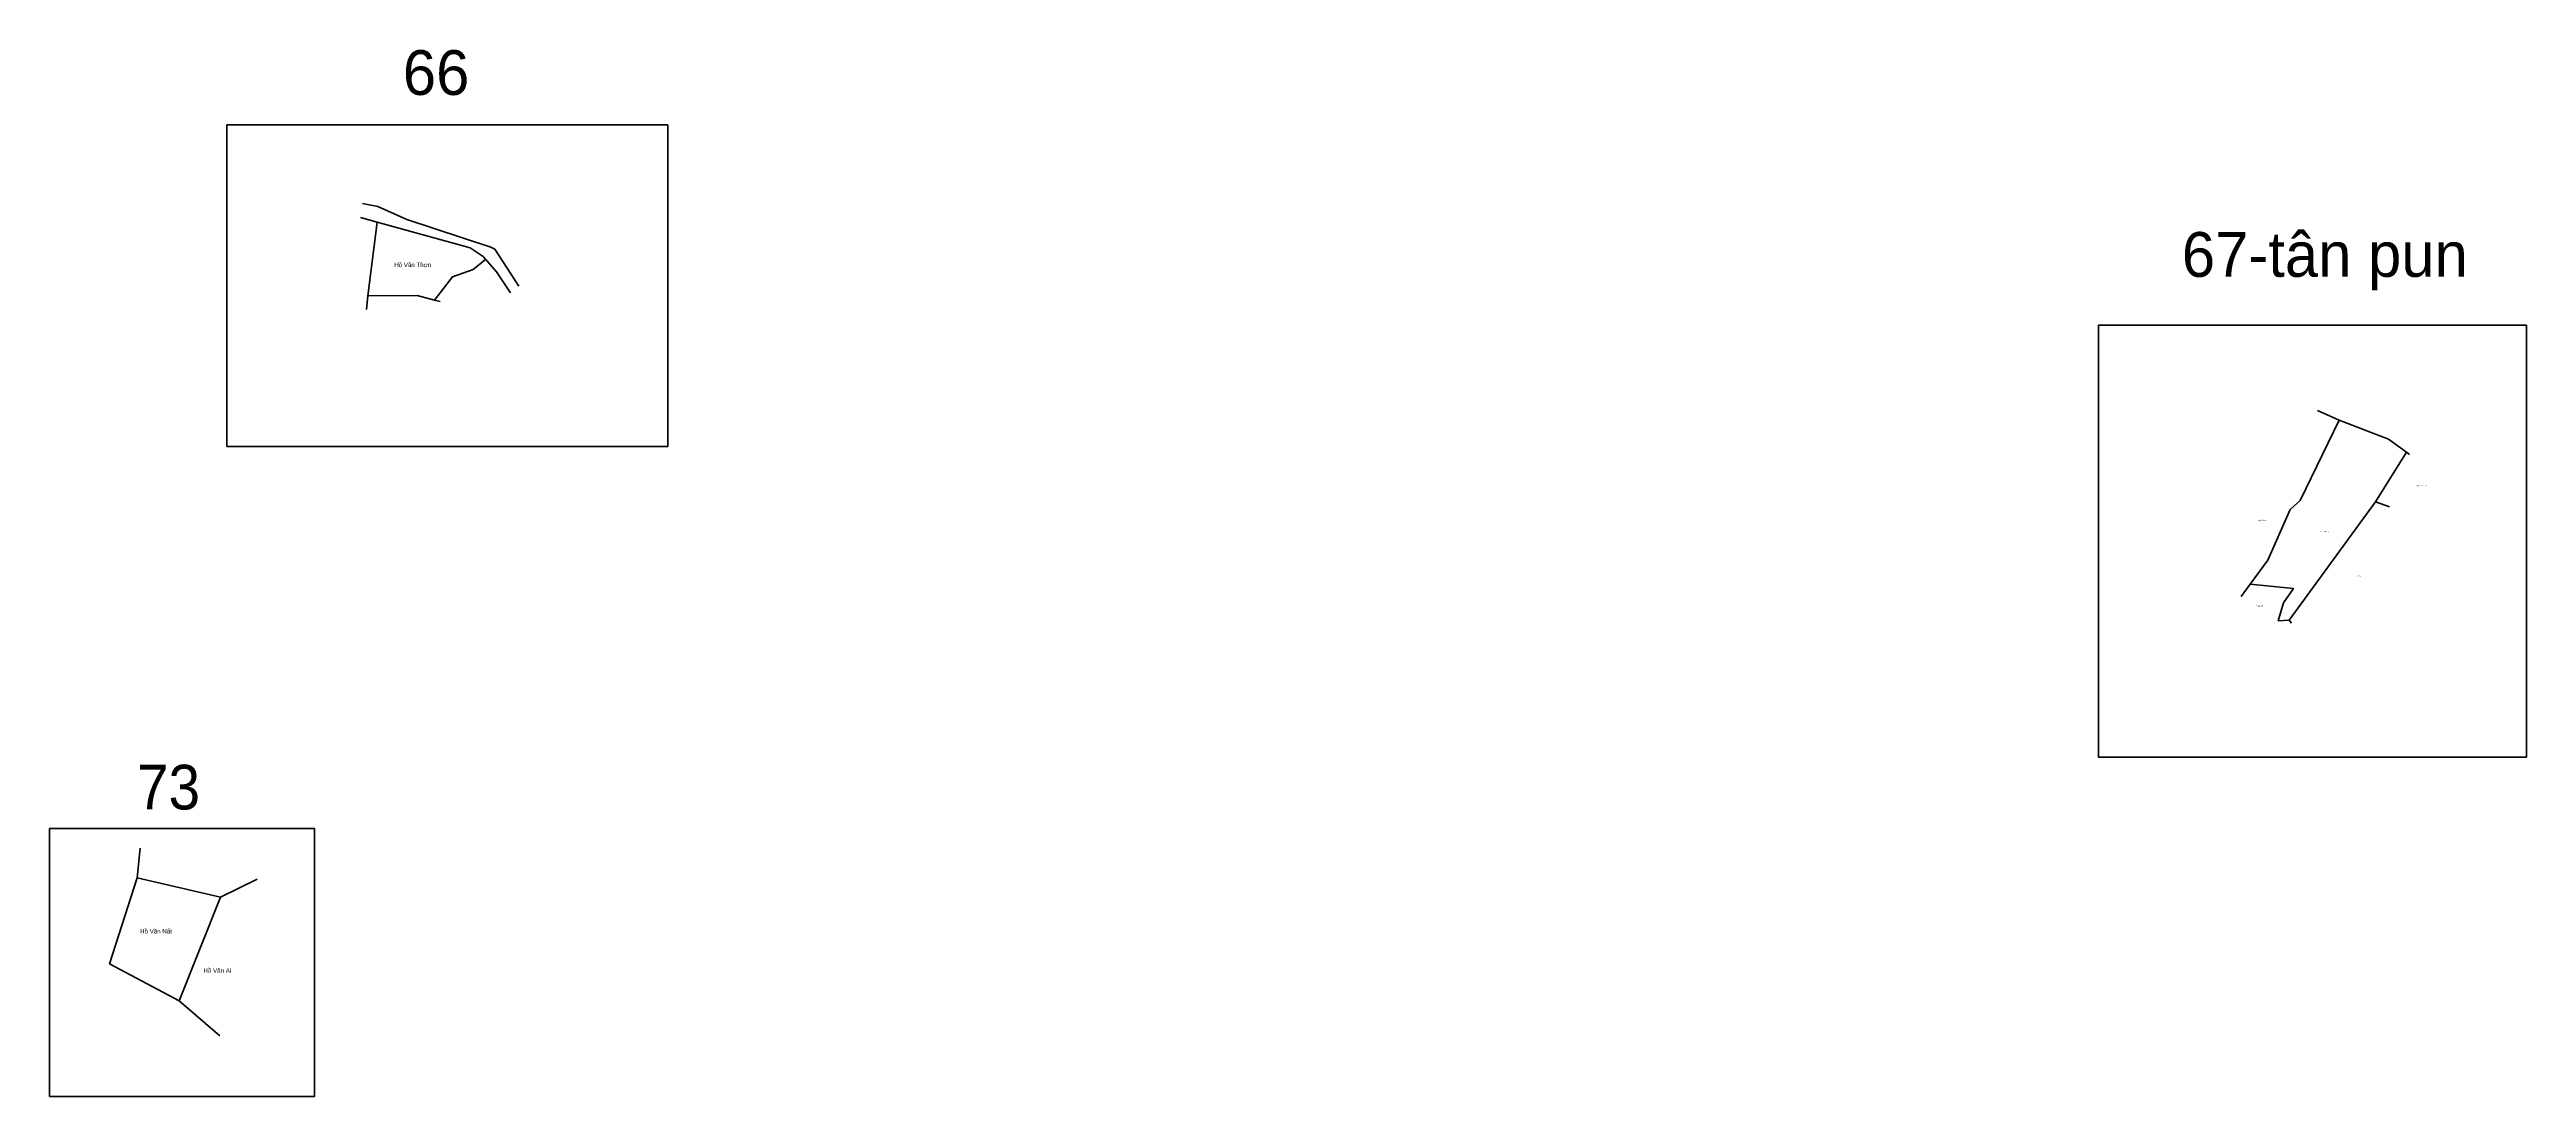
# Model space of a CAD drawing. Header units: metres. Extents: x 534632 to 536927, y 1846715 to 1847921.
# Drawn here: x 535265 to 536927, y 1846715 to 1847417 of the extents above; entities that cross this region are included whole.
import ezdxf
from ezdxf.enums import TextEntityAlignment as Align

# ---------------------------------------------------------------- set-up
doc = ezdxf.new("R2010")
doc.units = ezdxf.units.M
doc.header["$LTSCALE"] = 1.2
doc.layers.add('6', color=7, linetype='Continuous')
doc.layers.add('61', color=7, linetype='Continuous', lineweight=35)

msp = doc.modelspace()

# ---------------------------------------------------------------- linework, layer by layer
at = {"layer": '61'}
for p, q in [((535484.8, 1847301.49), (535473.63, 1847304.55)), ((535485.27, 1847311.9), (535474.88, 1847314.06)), ((536801.12, 1847168.55), (536786.51, 1847175.12)), ((536767.49, 1847034.48), (536769.03, 1847032.3))]:
    msp.add_line(p, q, dxfattribs=at)
for points in [[(535383.94, 1847366.73), (535679.7, 1847366.73), (535679.7, 1847150.97), (535383.94, 1847150.97)], [(536639.57, 1847232.29), (536926.71, 1847232.29), (536926.71, 1846942.5), (536639.57, 1846942.5)], [(535264.96, 1846894.56), (535442.81, 1846894.56), (535442.81, 1846714.79), (535264.96, 1846714.79)]]:
    msp.add_lwpolyline(points, close=True, dxfattribs=at)
for points in [[(535478.56, 1847252.06), (535484.8, 1847301.49), (535547.18, 1847284.17), (535555.97, 1847278.42)], [(535485.27, 1847311.9), (535504.68, 1847303.21), (535561.05, 1847284.74), (535563.76, 1847283.23), (535579.91, 1847258.5)], [(535557.56, 1847276.57), (535549.25, 1847269.77), (535535.25, 1847264.77), (535523.27, 1847249.2), (535526.96, 1847248.26)], [(535555.97, 1847278.42), (535564.75, 1847268.18), (535574.16, 1847253.99)], [(535523.27, 1847249.2), (535511.53, 1847252.2), (535478.56, 1847252.06), (535477.67, 1847242.81)], [(536741.43, 1847058.64), (536753.26, 1847074.56), (536768.09, 1847108.58), (536774.99, 1847114.65), (536801.12, 1847168.55)], [(536801.12, 1847168.55), (536834.06, 1847155.82), (536846.23, 1847147.11), (536848.25, 1847145.66)], [(536846.23, 1847147.11), (536825.48, 1847113.9), (536834.88, 1847110.48)], [(536825.48, 1847113.9), (536767.49, 1847034.48), (536760.24, 1847033.9), (536763.77, 1847045.93), (536770.33, 1847055.73), (536741.43, 1847058.64), (536735.38, 1847050.38)], [(535351.88, 1846778.86), (535305.23, 1846803.9), (535323.64, 1846861.5), (535325.8, 1846881.41)], [(535323.64, 1846861.5), (535379.62, 1846848.58), (535404.19, 1846860.52)], [(535379.62, 1846848.58), (535351.88, 1846778.86), (535379.1, 1846755.42)]]:
    msp.add_lwpolyline(points, dxfattribs=at)

# ---------------------------------------------------------------- texts
at = {"layer": '6'}
for s, width, p in [('Hồ Văn Thơn', 0.9, (535508.58, 1847271.28)), ('Hồ Văn Nất', 0.9, (535336.38, 1846824.16)), ('Hồ Văn Ai', 0.95, (535377.545, 1846797.8))]:
    msp.add_text(s, height=3, dxfattribs=dict(at, width=width)).set_placement(p, align=Align.CENTER)
at = {"layer": '61'}
for s, height, p in [('66', 30, (535524.3, 1847386.85)), ('67-tân pun', 30, (536791.44, 1847264.8)), ('nguyễn văn lũy', 0.8, (536856.275, 1847124.54)), ('ngô thị hợi', 0.8, (536749.395, 1847100.98)), ('hồ văn thông', 0.8, (536790.84, 1847093.48)), ('rừng ma', 0.8, (536815.305, 1847063.74)), ('hồ văn mỹ', 0.8, (536747.515, 1847043.48))]:
    msp.add_text(s, height=height, dxfattribs=at).set_placement(p, align=Align.CENTER)
at = {"layer": '61', "width": 0.95}
msp.add_text('73', height=30, dxfattribs=at).set_placement((535344.785, 1846907.35), align=Align.CENTER)

doc.saveas('drawing.dxf')
